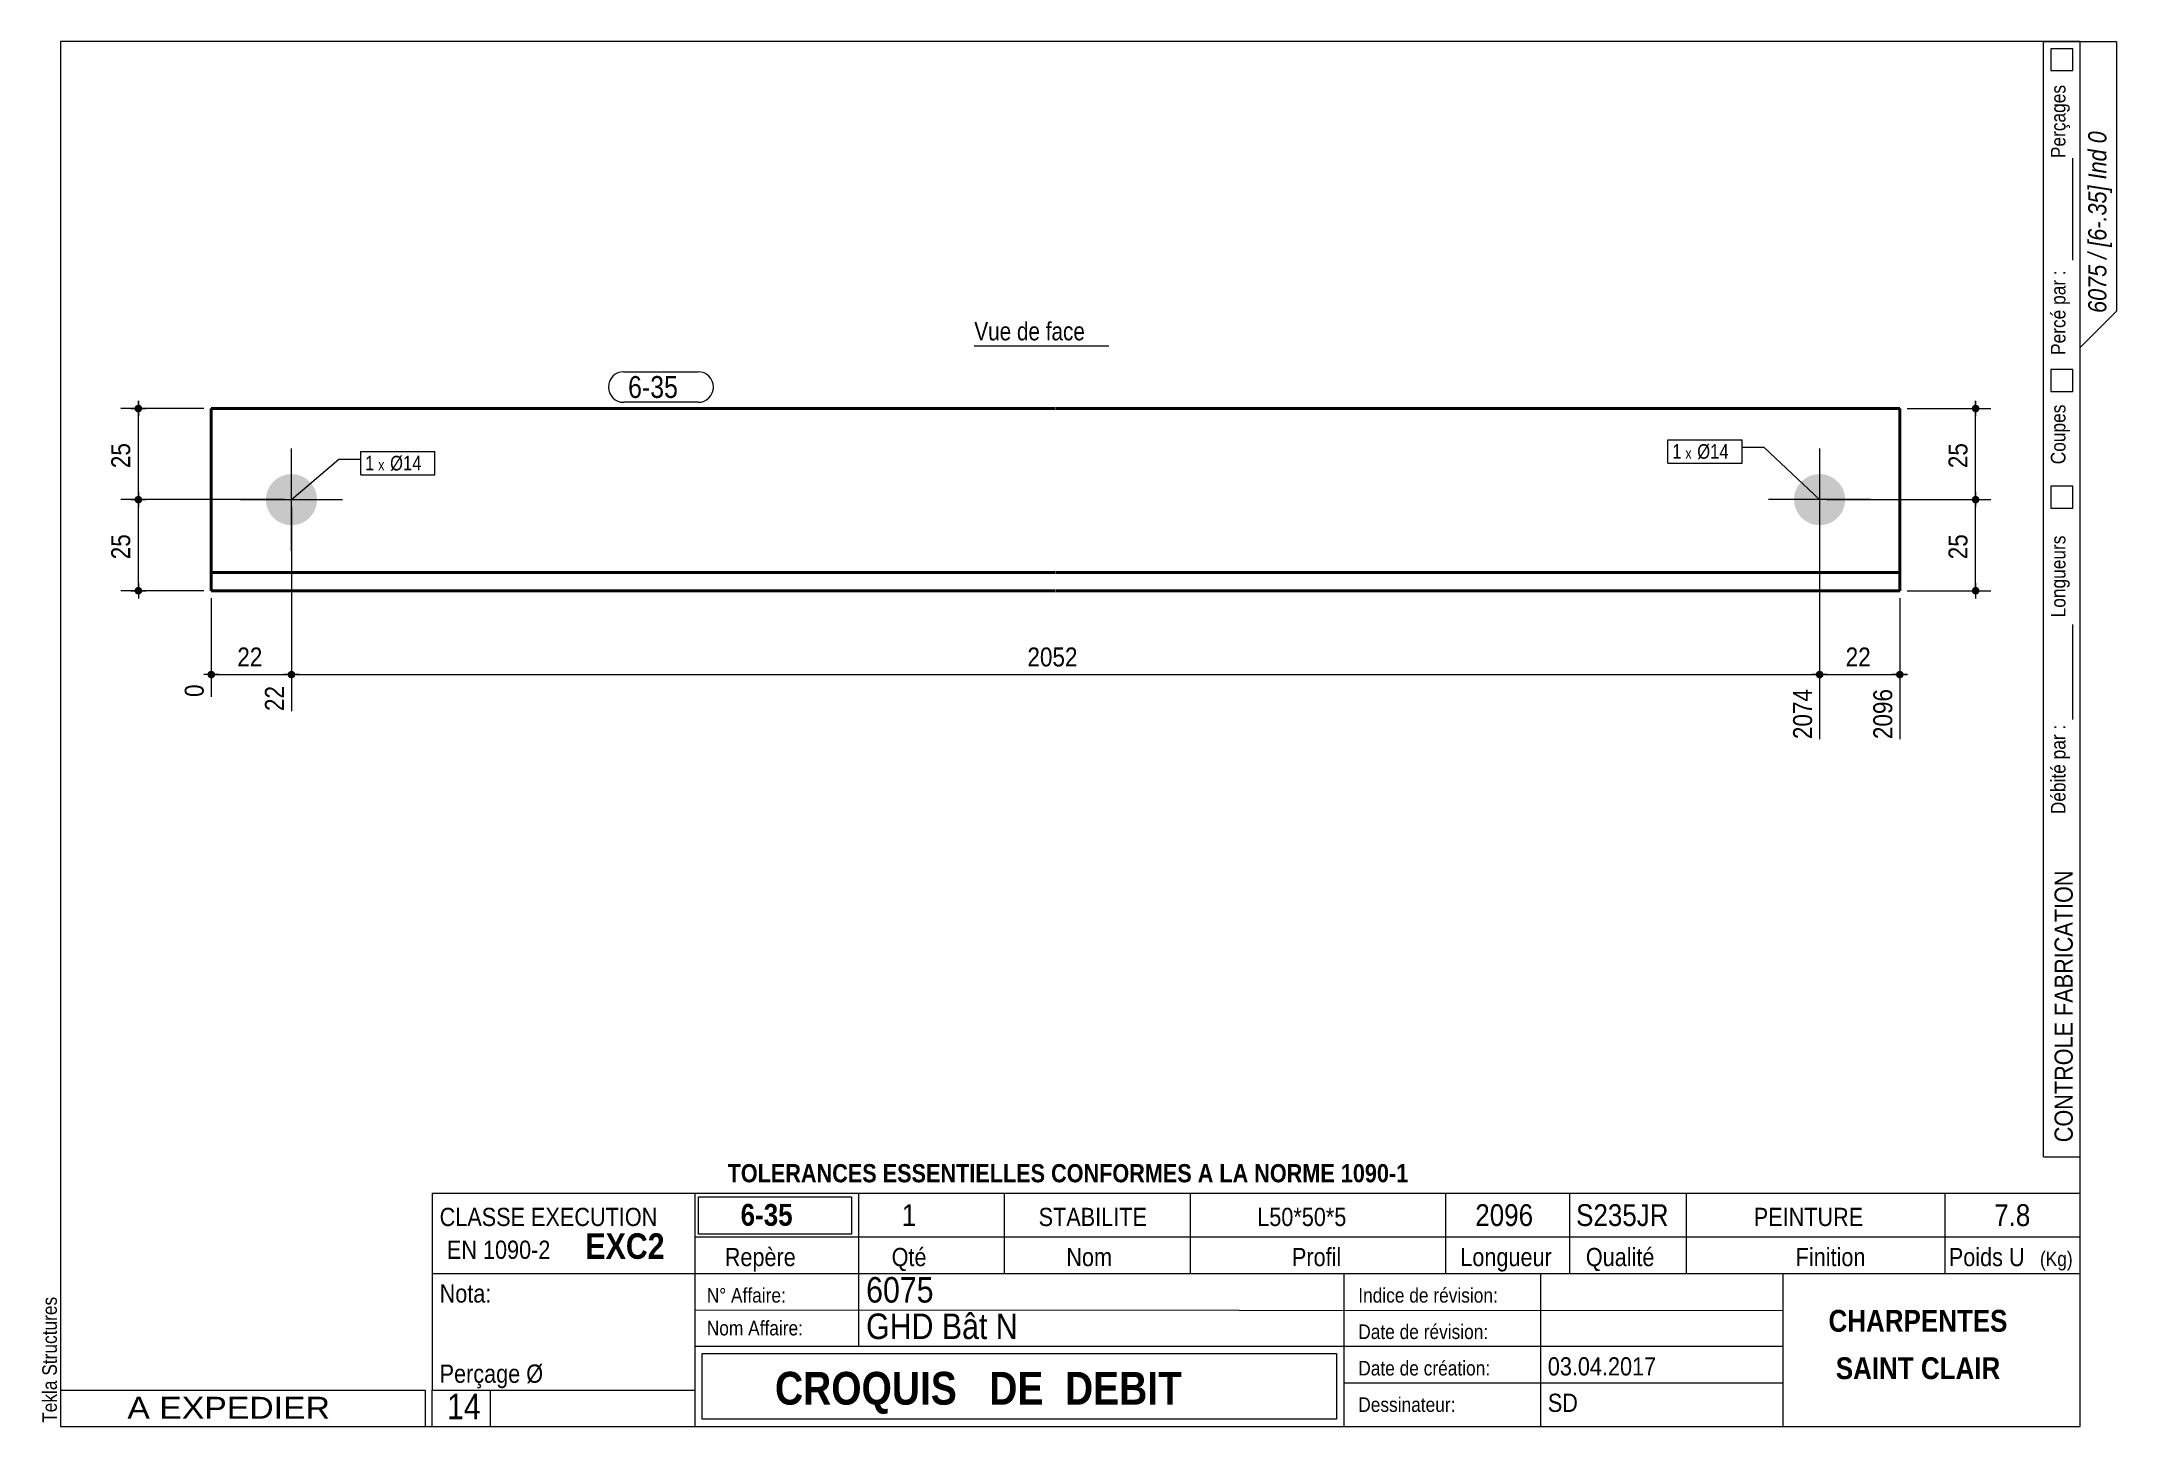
# Model space of a CAD drawing. Header units: millimetres. Extents: x 2 to 287, y 5 to 195.
import ezdxf

# ---------------------------------------------------------------- set-up
doc = ezdxf.new("R2010")
doc.units = ezdxf.units.MM
for name, color, linetype, lineweight in [('Autre type objet', 1, 'Continuous', 0), ('Boulon', 7, 'Continuous', 0), ('Cotation', 7, 'Continuous', 0), ('Désignation boulon', 3, 'Continuous', 0), ('Feuille dessin', 5, 'Continuous', 0), ('Piece', 2, 'Continuous', 0), ('Repère pièce', 3, 'Continuous', 0)]:
    doc.layers.add(name, color=color, linetype=linetype, lineweight=lineweight)
doc.styles.add('ARIAL', font='ARIAL.TTF')
doc.styles.add('ARIAL_BOLD', font='ARIALBD.TTF')
doc.styles.add('ARIAL_ITALIC', font='ARIALI.TTF')
doc.styles.add('ARIAL_NARROW', font='ARIAL.TTF')
doc.styles.add('COMIC_SANS_MS', font='COMIC.TTF')

# ---------------------------------------------------------------- blocks, each defined once
blk = doc.blocks.new('*A1')
at = {"layer": 'Boulon'}
blk.add_hatch(color=256, dxfattribs=at).paths.add_polyline_path([(246.37, 135.65), (246.45, 135.65), (246.54, 135.64), (246.62, 135.63), (246.71, 135.62), (246.79, 135.61), (246.88, 135.6), (246.96, 135.58), (247.05, 135.56), (247.13, 135.55), (247.21, 135.52), (247.3, 135.5), (247.38, 135.47), (247.46, 135.45), (247.54, 135.42), (247.62, 135.38), (247.7, 135.35), (247.78, 135.31), (247.85, 135.28), (247.93, 135.24), (248.01, 135.2), (248.08, 135.15), (248.15, 135.11), (248.22, 135.06), (248.3, 135.01), (248.36, 134.96), (248.43, 134.91), (248.5, 134.86), (248.57, 134.8), (248.63, 134.74), (248.69, 134.68), (248.75, 134.62), (248.81, 134.56), (248.87, 134.5), (248.93, 134.44), (248.99, 134.37), (249.04, 134.3), (249.09, 134.23), (249.14, 134.17), (249.19, 134.09), (249.24, 134.02), (249.28, 133.95), (249.33, 133.88), (249.37, 133.8), (249.41, 133.72), (249.44, 133.65), (249.48, 133.57), (249.51, 133.49), (249.55, 133.41), (249.58, 133.33), (249.6, 133.25), (249.63, 133.17), (249.65, 133.08), (249.68, 133), (249.69, 132.92), (249.71, 132.83), (249.73, 132.75), (249.74, 132.66), (249.75, 132.58), (249.76, 132.49), (249.77, 132.41), (249.78, 132.32), (249.78, 132.24), (249.78, 132.15), (249.78, 132.06), (249.78, 131.98), (249.77, 131.89), (249.76, 131.81), (249.75, 131.72), (249.74, 131.64), (249.73, 131.55), (249.71, 131.47), (249.69, 131.38), (249.68, 131.3), (249.65, 131.22), (249.63, 131.13), (249.6, 131.05), (249.58, 130.97), (249.55, 130.89), (249.51, 130.81), (249.48, 130.73), (249.44, 130.65), (249.41, 130.58), (249.37, 130.5), (249.33, 130.42), (249.28, 130.35), (249.24, 130.28), (249.19, 130.21), (249.14, 130.13), (249.09, 130.07), (249.04, 130), (248.99, 129.93), (248.93, 129.86), (248.87, 129.8), (248.81, 129.74), (248.75, 129.68), (248.69, 129.62), (248.63, 129.56), (248.57, 129.5), (248.5, 129.44), (248.43, 129.39), (248.36, 129.34), (248.3, 129.29), (248.22, 129.24), (248.15, 129.19), (248.08, 129.15), (248.01, 129.1), (247.93, 129.06), (247.85, 129.02), (247.78, 128.99), (247.7, 128.95), (247.62, 128.92), (247.54, 128.88), (247.46, 128.85), (247.38, 128.83), (247.3, 128.8), (247.21, 128.78), (247.13, 128.75), (247.05, 128.74), (246.96, 128.72), (246.88, 128.7), (246.79, 128.69), (246.71, 128.68), (246.62, 128.67), (246.54, 128.66), (246.45, 128.65), (246.37, 128.65), (246.28, 128.65), (246.19, 128.65), (246.11, 128.65), (246.02, 128.66), (245.94, 128.67), (245.85, 128.68), (245.77, 128.69), (245.68, 128.7), (245.6, 128.72), (245.51, 128.74), (245.43, 128.75), (245.35, 128.78), (245.26, 128.8), (245.18, 128.83), (245.1, 128.85), (245.02, 128.88), (244.94, 128.92), (244.86, 128.95), (244.78, 128.99), (244.71, 129.02), (244.63, 129.06), (244.55, 129.1), (244.48, 129.15), (244.41, 129.19), (244.34, 129.24), (244.26, 129.29), (244.2, 129.34), (244.13, 129.39), (244.06, 129.44), (243.99, 129.5), (243.93, 129.56), (243.87, 129.62), (243.81, 129.68), (243.75, 129.74), (243.69, 129.8), (243.63, 129.86), (243.57, 129.93), (243.52, 130), (243.47, 130.07), (243.42, 130.13), (243.37, 130.21), (243.32, 130.28), (243.28, 130.35), (243.23, 130.42), (243.19, 130.5), (243.15, 130.58), (243.12, 130.65), (243.08, 130.73), (243.05, 130.81), (243.01, 130.89), (242.98, 130.97), (242.96, 131.05), (242.93, 131.13), (242.91, 131.22), (242.88, 131.3), (242.87, 131.38), (242.85, 131.47), (242.83, 131.55), (242.82, 131.64), (242.81, 131.72), (242.8, 131.81), (242.79, 131.89), (242.78, 131.98), (242.78, 132.06), (242.78, 132.15), (242.78, 132.24), (242.78, 132.32), (242.79, 132.41), (242.8, 132.49), (242.81, 132.58), (242.82, 132.66), (242.83, 132.75), (242.85, 132.83), (242.87, 132.92), (242.88, 133), (242.91, 133.08), (242.93, 133.17), (242.96, 133.25), (242.98, 133.33), (243.01, 133.41), (243.05, 133.49), (243.08, 133.57), (243.12, 133.65), (243.15, 133.72), (243.19, 133.8), (243.23, 133.88), (243.28, 133.95), (243.32, 134.02), (243.37, 134.09), (243.42, 134.17), (243.47, 134.23), (243.52, 134.3), (243.57, 134.37), (243.63, 134.44), (243.69, 134.5), (243.75, 134.56), (243.81, 134.62), (243.87, 134.68), (243.93, 134.74), (243.99, 134.8), (244.06, 134.86), (244.13, 134.91), (244.2, 134.96), (244.26, 135.01), (244.34, 135.06), (244.41, 135.11), (244.48, 135.15), (244.55, 135.2), (244.63, 135.24), (244.71, 135.28), (244.78, 135.31), (244.86, 135.35), (244.94, 135.38), (245.02, 135.42), (245.1, 135.45), (245.18, 135.47), (245.26, 135.5), (245.35, 135.52), (245.43, 135.55), (245.51, 135.56), (245.6, 135.58), (245.68, 135.6), (245.77, 135.61), (245.85, 135.62), (245.94, 135.63), (246.02, 135.64), (246.11, 135.65), (246.19, 135.65), (246.28, 135.65)], flags=17)
at = {"layer": 'Boulon', "linetype": 'Continuous', "lineweight": 0}
for p, q in [((246.28, 139.15), (246.28, 125.15)), ((253.28, 132.15), (239.28, 132.15))]:
    blk.add_line(p, q, dxfattribs=at)
blk = doc.blocks.new('*A2')
at = {"layer": 'Boulon'}
blk.add_hatch(color=256, dxfattribs=at).paths.add_polyline_path([(36.59, 128.65), (36.51, 128.65), (36.42, 128.66), (36.34, 128.67), (36.25, 128.68), (36.17, 128.69), (36.08, 128.7), (36, 128.72), (35.91, 128.74), (35.83, 128.75), (35.75, 128.78), (35.66, 128.8), (35.58, 128.83), (35.5, 128.85), (35.42, 128.88), (35.34, 128.92), (35.26, 128.95), (35.18, 128.99), (35.11, 129.02), (35.03, 129.06), (34.95, 129.1), (34.88, 129.15), (34.81, 129.19), (34.74, 129.24), (34.66, 129.29), (34.6, 129.34), (34.53, 129.39), (34.46, 129.44), (34.39, 129.5), (34.33, 129.56), (34.27, 129.62), (34.21, 129.68), (34.15, 129.74), (34.09, 129.8), (34.03, 129.86), (33.97, 129.93), (33.92, 130), (33.87, 130.07), (33.82, 130.13), (33.77, 130.21), (33.72, 130.28), (33.68, 130.35), (33.63, 130.42), (33.59, 130.5), (33.55, 130.58), (33.52, 130.65), (33.48, 130.73), (33.45, 130.81), (33.41, 130.89), (33.38, 130.97), (33.36, 131.05), (33.33, 131.13), (33.31, 131.22), (33.28, 131.3), (33.27, 131.38), (33.25, 131.47), (33.23, 131.55), (33.22, 131.64), (33.21, 131.72), (33.2, 131.81), (33.19, 131.89), (33.18, 131.98), (33.18, 132.06), (33.18, 132.15), (33.18, 132.24), (33.18, 132.32), (33.19, 132.41), (33.2, 132.49), (33.21, 132.58), (33.22, 132.66), (33.23, 132.75), (33.25, 132.83), (33.27, 132.92), (33.28, 133), (33.31, 133.08), (33.33, 133.17), (33.36, 133.25), (33.38, 133.33), (33.41, 133.41), (33.45, 133.49), (33.48, 133.57), (33.52, 133.65), (33.55, 133.72), (33.59, 133.8), (33.63, 133.88), (33.68, 133.95), (33.72, 134.02), (33.77, 134.09), (33.82, 134.17), (33.87, 134.23), (33.92, 134.3), (33.97, 134.37), (34.03, 134.44), (34.09, 134.5), (34.15, 134.56), (34.21, 134.62), (34.27, 134.68), (34.33, 134.74), (34.39, 134.8), (34.46, 134.86), (34.53, 134.91), (34.6, 134.96), (34.66, 135.01), (34.74, 135.06), (34.81, 135.11), (34.88, 135.15), (34.95, 135.2), (35.03, 135.24), (35.11, 135.28), (35.18, 135.31), (35.26, 135.35), (35.34, 135.38), (35.42, 135.42), (35.5, 135.45), (35.58, 135.47), (35.66, 135.5), (35.75, 135.52), (35.83, 135.55), (35.91, 135.56), (36, 135.58), (36.08, 135.6), (36.17, 135.61), (36.25, 135.62), (36.34, 135.63), (36.42, 135.64), (36.51, 135.65), (36.59, 135.65), (36.68, 135.65), (36.77, 135.65), (36.85, 135.65), (36.94, 135.64), (37.02, 135.63), (37.11, 135.62), (37.19, 135.61), (37.28, 135.6), (37.36, 135.58), (37.45, 135.56), (37.53, 135.55), (37.61, 135.52), (37.7, 135.5), (37.78, 135.47), (37.86, 135.45), (37.94, 135.42), (38.02, 135.38), (38.1, 135.35), (38.18, 135.31), (38.25, 135.28), (38.33, 135.24), (38.41, 135.2), (38.48, 135.15), (38.55, 135.11), (38.62, 135.06), (38.7, 135.01), (38.76, 134.96), (38.83, 134.91), (38.9, 134.86), (38.97, 134.8), (39.03, 134.74), (39.09, 134.68), (39.15, 134.62), (39.21, 134.56), (39.27, 134.5), (39.33, 134.44), (39.39, 134.37), (39.44, 134.3), (39.49, 134.23), (39.54, 134.17), (39.59, 134.09), (39.64, 134.02), (39.68, 133.95), (39.73, 133.88), (39.77, 133.8), (39.81, 133.72), (39.84, 133.65), (39.88, 133.57), (39.91, 133.49), (39.95, 133.41), (39.98, 133.33), (40, 133.25), (40.03, 133.17), (40.05, 133.08), (40.08, 133), (40.09, 132.92), (40.11, 132.83), (40.13, 132.75), (40.14, 132.66), (40.15, 132.58), (40.16, 132.49), (40.17, 132.41), (40.18, 132.32), (40.18, 132.24), (40.18, 132.15), (40.18, 132.06), (40.18, 131.98), (40.17, 131.89), (40.16, 131.81), (40.15, 131.72), (40.14, 131.64), (40.13, 131.55), (40.11, 131.47), (40.09, 131.38), (40.08, 131.3), (40.05, 131.22), (40.03, 131.13), (40, 131.05), (39.98, 130.97), (39.95, 130.89), (39.91, 130.81), (39.88, 130.73), (39.84, 130.65), (39.81, 130.58), (39.77, 130.5), (39.73, 130.42), (39.68, 130.35), (39.64, 130.28), (39.59, 130.21), (39.54, 130.13), (39.49, 130.07), (39.44, 130), (39.39, 129.93), (39.33, 129.86), (39.27, 129.8), (39.21, 129.74), (39.15, 129.68), (39.09, 129.62), (39.03, 129.56), (38.97, 129.5), (38.9, 129.44), (38.83, 129.39), (38.76, 129.34), (38.7, 129.29), (38.62, 129.24), (38.55, 129.19), (38.48, 129.15), (38.41, 129.1), (38.33, 129.06), (38.25, 129.02), (38.18, 128.99), (38.1, 128.95), (38.02, 128.92), (37.94, 128.88), (37.86, 128.85), (37.78, 128.83), (37.7, 128.8), (37.61, 128.78), (37.53, 128.75), (37.45, 128.74), (37.36, 128.72), (37.28, 128.7), (37.19, 128.69), (37.11, 128.68), (37.02, 128.67), (36.94, 128.66), (36.85, 128.65), (36.77, 128.65), (36.68, 128.65)], flags=17)
at = {"layer": 'Boulon', "linetype": 'Continuous', "lineweight": 0}
for p, q in [((36.68, 125.15), (36.68, 139.15)), ((29.68, 132.15), (43.68, 132.15))]:
    blk.add_line(p, q, dxfattribs=at)
blk = doc.blocks.new('*A3')
at = {"layer": 'Piece', "color": 2, "linetype": 'Continuous', "lineweight": 40}
for p, q in [((25.68, 144.65), (141.43, 144.65)), ((25.68, 144.65), (25.68, 122.15)), ((141.53, 144.65), (257.28, 144.65)), ((257.28, 144.65), (257.28, 122.15)), ((25.68, 122.15), (25.68, 119.65)), ((25.68, 122.15), (141.43, 122.15)), ((25.68, 119.65), (141.43, 119.65)), ((141.53, 122.15), (257.28, 122.15)), ((141.53, 119.65), (257.28, 119.65)), ((257.28, 122.15), (257.28, 119.65))]:
    blk.add_line(p, q, dxfattribs=at)
blk = doc.blocks.new('*A4')
at = {"layer": 'Feuille dessin', "linetype": 'Continuous', "lineweight": 0}
for p, q in [((282, 195), (5, 195)), ((5, 195), (5, 5)), ((282, 5), (282, 195)), ((5, 5), (282, 5))]:
    blk.add_line(p, q, dxfattribs=at)
at = {"layer": 'Feuille dessin', "style": 'ARIAL', "width": 0.85}
blk.add_text('Tekla Structures', height=2, rotation=90, dxfattribs=at).set_placement((4.5, 5.5))
blk = doc.blocks.new('*A5')
at = {"layer": 'Autre type objet', "linetype": 'Continuous', "lineweight": 0}
for p, q in [((277, 42), (277, 195)), ((277, 195), (287, 195)), ((278, 194), (278, 191)), ((281, 194), (278, 194)), ((281, 191), (281, 194)), ((282, 42), (282, 195)), ((287, 195), (287, 158)), ((278, 191), (281, 191)), ((281, 165), (281, 179)), ((287, 158), (282, 153)), ((278, 150), (278, 147)), ((281, 150), (278, 150)), ((281, 147), (281, 150)), ((278, 147), (281, 147)), ((278, 134), (278, 131)), ((281, 134), (278, 134)), ((281, 131), (281, 134)), ((278, 131), (281, 131)), ((281, 102), (281, 115)), ((277, 42), (282, 42))]:
    blk.add_line(p, q, dxfattribs=at)
at = {"layer": 'Autre type objet', "width": 0.85}
for s, height, style, p in [('Perçages', 2, 'ARIAL', (280, 179)), ('6075 / [6-.35] Ind 0', 2.5, 'ARIAL_ITALIC', (285.619109, 157.760245)), ('Percé par :', 2, 'ARIAL', (280, 152)), ('Coupes', 2, 'ARIAL', (280, 137)), ('Longueurs', 2, 'ARIAL', (280, 116)), ('Débité par :', 2, 'ARIAL', (280, 89)), ('CONTROLE FABRICATION', 2.5, 'ARIAL', (281, 44))]:
    blk.add_text(s, height=height, rotation=90, dxfattribs=dict(at, style=style)).set_placement(p)
blk = doc.blocks.new('*A6')
at = {"layer": 'Autre type objet', "linetype": 'Continuous', "lineweight": 0}
for p, q in [((56, 37), (92, 37)), ((56, 37), (56, 10)), ((92, 37), (92, 10)), ((56, 26), (92, 26)), ((56, 10), (92, 10)), ((56, 5), (56, 10)), ((64, 5), (64, 10)), ((56, 5), (64, 5))]:
    blk.add_line(p, q, dxfattribs=at)
at = {"layer": 'Autre type objet', "width": 0.85}
for s, height, style, p in [('CLASSE EXECUTION', 2.5, 'ARIAL', (57, 32.5)), ('EXC2', 3.5, 'ARIAL_BOLD', (77, 28)), ('EN 1090-2', 2.5, 'ARIAL', (58, 28)), ('Nota:', 2.5, 'ARIAL', (57, 22)), ('Perçage Ø', 2.5, 'ARIAL', (57, 11)), ('14', 3.5, 'ARIAL_NARROW', (58.014234, 6))]:
    blk.add_text(s, height=height, dxfattribs=dict(at, style=style)).set_placement(p)
blk = doc.blocks.new('*A7')
at = {"layer": 'Autre type objet', "linetype": 'Continuous', "lineweight": 0}
for p, q in [((92, 37), (282, 37)), ((92, 37), (92, 31)), ((114.5, 31), (114.5, 37)), ((134.5, 31), (134.5, 37)), ((160, 31), (160, 37)), ((195, 31), (195, 37)), ((212, 31), (212, 37)), ((228, 31), (228, 37)), ((263.5, 31), (263.5, 37)), ((282, 31), (282, 37)), ((92.51953, 36.5), (113.5, 36.5)), ((92.51953, 31.394341), (92.51953, 36.5)), ((113.5, 36.5), (113.5, 31.394341)), ((113.5, 31.394341), (92.51953, 31.394341)), ((92, 31), (282, 31)), ((92, 31), (92, 5)), ((114.5, 16), (114.5, 31)), ((134.5, 26), (134.5, 31)), ((160, 26), (160, 31)), ((195, 26), (195, 31)), ((212, 26), (212, 31)), ((228, 26), (228, 31)), ((263.5, 26), (263.5, 31)), ((282, 5), (282, 31)), ((92, 26), (282, 26)), ((181, 26), (181, 5)), ((208, 26), (208, 5)), ((241.262466, 5), (241.262466, 26)), ((92, 21), (241.327069, 20.935451)), ((92, 16), (181, 16)), ((93, 15), (180, 15)), ((93, 6), (93, 15)), ((180, 15), (180, 6)), ((181, 16), (241.297815, 16.021151)), ((181, 11), (241.217807, 10.969512)), ((180, 6), (93, 6)), ((92, 5), (282, 5))]:
    blk.add_line(p, q, dxfattribs=at)
at = {"layer": 'Autre type objet', "width": 0.85}
for s, height, style, p in [('TOLERANCES ESSENTIELLES CONFORMES A LA NORME 1090-1', 2.5, 'ARIAL_BOLD', (96.5, 38.5)), ('6-35', 3, 'ARIAL_BOLD', (98.285724, 32.540141)), ('1', 3, 'ARIAL', (120.389893, 32.5)), ('STABILITE', 2.5, 'ARIAL', (139.159546, 32.5)), ('L50*50*5', 2.5, 'ARIAL', (169.146973, 32.5)), ('2096', 3, 'ARIAL', (199.053223, 32.5)), ('S235JR', 3, 'ARIAL', (212.880127, 32.5)), ('PEINTURE', 2.5, 'ARIAL', (237.24646, 32.5)), ('7.8', 3, 'ARIAL', (270.222412, 32.5)), ('Repère', 2.5, 'ARIAL', (96.112978, 27)), ('Qté', 2.5, 'ARIAL', (119, 27)), ('Nom', 2.5, 'ARIAL', (142.961426, 27)), ('Profil', 2.5, 'ARIAL', (173.903564, 27)), ('Longueur', 2.5, 'ARIAL', (197, 27)), ('Qualité', 2.5, 'ARIAL', (214.218018, 27)), ('Finition', 2.5, 'ARIAL', (243, 27)), ('Poids U', 2.5, 'ARIAL', (264, 27)), ('(Kg)', 2, 'ARIAL', (276.5, 27)), ('N° Affaire:', 2, 'ARIAL', (93.640566, 22)), ('6075', 3.5, 'ARIAL', (115.5, 22)), ('Indice de révision:', 2, 'ARIAL', (183, 22)), ('GHD Bât N', 3.5, 'ARIAL', (115.5, 17)), ('CHARPENTES', 3, 'ARIAL_BOLD', (247.5, 18)), ('Nom Affaire:', 2, 'ARIAL', (93.640566, 17.5)), ('Date de révision:', 2, 'ARIAL', (183, 17)), ('03.04.2017', 2.5, 'ARIAL', (209, 12)), ('SAINT CLAIR', 3, 'ARIAL_BOLD', (248.5, 11.5)), ('CROQUIS   DE  DEBIT', 4.5, 'ARIAL_BOLD', (103, 8)), ('Date de création:', 2, 'ARIAL', (183, 12)), ('Dessinateur:', 2, 'ARIAL', (183, 7)), ('SD', 2.5, 'ARIAL', (209, 7))]:
    blk.add_text(s, height=height, dxfattribs=dict(at, style=style)).set_placement(p)
blk = doc.blocks.new('*A8')
at = {"layer": 'Autre type objet', "linetype": 'Continuous', "lineweight": 0}
for p, q in [((5, 10), (55, 10)), ((5, 10), (5, 5)), ((55, 10), (55, 5)), ((5, 5), (55, 5))]:
    blk.add_line(p, q, dxfattribs=at)
at = {"layer": 'Autre type objet', "style": 'ARIAL', "width": 1.105}
blk.add_text('A EXPEDIER', height=3, dxfattribs=at).set_placement((14.169647, 6.073465))
blk = doc.blocks.new('*A9')
at = {"layer": 'Cotation'}
for points in [[(15.65, 131.63), (15.63, 131.63), (15.6, 131.64), (15.58, 131.64), (15.55, 131.65), (15.53, 131.65), (15.5, 131.66), (15.48, 131.67), (15.46, 131.68), (15.43, 131.69), (15.41, 131.7), (15.39, 131.72), (15.37, 131.73), (15.35, 131.75), (15.33, 131.76), (15.31, 131.78), (15.29, 131.8), (15.28, 131.82), (15.26, 131.84), (15.25, 131.86), (15.23, 131.88), (15.22, 131.9), (15.21, 131.93), (15.2, 131.95), (15.19, 131.97), (15.18, 132), (15.18, 132.02), (15.17, 132.05), (15.17, 132.07), (15.16, 132.1), (15.16, 132.12), (15.16, 132.15), (15.16, 132.18), (15.16, 132.2), (15.17, 132.23), (15.17, 132.25), (15.18, 132.28), (15.18, 132.3), (15.19, 132.33), (15.2, 132.35), (15.21, 132.37), (15.22, 132.4), (15.23, 132.42), (15.25, 132.44), (15.26, 132.46), (15.28, 132.48), (15.29, 132.5), (15.31, 132.52), (15.33, 132.54), (15.35, 132.55), (15.37, 132.57), (15.39, 132.58), (15.41, 132.6), (15.43, 132.61), (15.46, 132.62), (15.48, 132.63), (15.5, 132.64), (15.53, 132.65), (15.55, 132.65), (15.58, 132.66), (15.6, 132.66), (15.63, 132.67), (15.65, 132.67), (15.68, 132.67), (15.71, 132.67), (15.73, 132.67), (15.76, 132.66), (15.78, 132.66), (15.81, 132.65), (15.83, 132.65), (15.86, 132.64), (15.88, 132.63), (15.9, 132.62), (15.93, 132.61), (15.95, 132.6), (15.97, 132.58), (15.99, 132.57), (16.01, 132.55), (16.03, 132.54), (16.05, 132.52), (16.07, 132.5), (16.08, 132.48), (16.1, 132.46), (16.11, 132.44), (16.13, 132.42), (16.14, 132.4), (16.15, 132.37), (16.16, 132.35), (16.17, 132.33), (16.18, 132.3), (16.18, 132.28), (16.19, 132.25), (16.19, 132.23), (16.2, 132.2), (16.2, 132.18), (16.2, 132.15), (16.2, 132.12), (16.2, 132.1), (16.19, 132.07), (16.19, 132.05), (16.18, 132.02), (16.18, 132), (16.17, 131.97), (16.16, 131.95), (16.15, 131.93), (16.14, 131.9), (16.13, 131.88), (16.11, 131.86), (16.1, 131.84), (16.08, 131.82), (16.07, 131.8), (16.05, 131.78), (16.03, 131.76), (16.01, 131.75), (15.99, 131.73), (15.97, 131.72), (15.95, 131.7), (15.93, 131.69), (15.9, 131.68), (15.88, 131.67), (15.86, 131.66), (15.83, 131.65), (15.81, 131.65), (15.78, 131.64), (15.76, 131.64), (15.73, 131.63), (15.71, 131.63), (15.68, 131.63)], [(15.65, 119.13), (15.63, 119.13), (15.6, 119.14), (15.58, 119.14), (15.55, 119.15), (15.53, 119.15), (15.5, 119.16), (15.48, 119.17), (15.46, 119.18), (15.43, 119.19), (15.41, 119.2), (15.39, 119.22), (15.37, 119.23), (15.35, 119.25), (15.33, 119.26), (15.31, 119.28), (15.29, 119.3), (15.28, 119.32), (15.26, 119.34), (15.25, 119.36), (15.23, 119.38), (15.22, 119.4), (15.21, 119.43), (15.2, 119.45), (15.19, 119.47), (15.18, 119.5), (15.18, 119.52), (15.17, 119.55), (15.17, 119.57), (15.16, 119.6), (15.16, 119.62), (15.16, 119.65), (15.16, 119.68), (15.16, 119.7), (15.17, 119.73), (15.17, 119.75), (15.18, 119.78), (15.18, 119.8), (15.19, 119.83), (15.2, 119.85), (15.21, 119.87), (15.22, 119.9), (15.23, 119.92), (15.25, 119.94), (15.26, 119.96), (15.28, 119.98), (15.29, 120), (15.31, 120.02), (15.33, 120.04), (15.35, 120.05), (15.37, 120.07), (15.39, 120.08), (15.41, 120.1), (15.43, 120.11), (15.46, 120.12), (15.48, 120.13), (15.5, 120.14), (15.53, 120.15), (15.55, 120.15), (15.58, 120.16), (15.6, 120.16), (15.63, 120.17), (15.65, 120.17), (15.68, 120.17), (15.71, 120.17), (15.73, 120.17), (15.76, 120.16), (15.78, 120.16), (15.81, 120.15), (15.83, 120.15), (15.86, 120.14), (15.88, 120.13), (15.9, 120.12), (15.93, 120.11), (15.95, 120.1), (15.97, 120.08), (15.99, 120.07), (16.01, 120.05), (16.03, 120.04), (16.05, 120.02), (16.07, 120), (16.08, 119.98), (16.1, 119.96), (16.11, 119.94), (16.13, 119.92), (16.14, 119.9), (16.15, 119.87), (16.16, 119.85), (16.17, 119.83), (16.18, 119.8), (16.18, 119.78), (16.19, 119.75), (16.19, 119.73), (16.2, 119.7), (16.2, 119.68), (16.2, 119.65), (16.2, 119.62), (16.2, 119.6), (16.19, 119.57), (16.19, 119.55), (16.18, 119.52), (16.18, 119.5), (16.17, 119.47), (16.16, 119.45), (16.15, 119.43), (16.14, 119.4), (16.13, 119.38), (16.11, 119.36), (16.1, 119.34), (16.08, 119.32), (16.07, 119.3), (16.05, 119.28), (16.03, 119.26), (16.01, 119.25), (15.99, 119.23), (15.97, 119.22), (15.95, 119.2), (15.93, 119.19), (15.9, 119.18), (15.88, 119.17), (15.86, 119.16), (15.83, 119.15), (15.81, 119.15), (15.78, 119.14), (15.76, 119.14), (15.73, 119.13), (15.71, 119.13), (15.68, 119.13)]]:
    blk.add_hatch(color=256, dxfattribs=at).paths.add_polyline_path(points, flags=17)
at = {"layer": 'Cotation', "linetype": 'Continuous', "lineweight": 0}
for p, q in [((35.68, 132.15), (13.26, 132.15)), ((14.64, 132.15), (16.72, 132.15)), ((15.68, 133.19), (15.68, 131.11)), ((15.68, 132.15), (15.68, 133.19)), ((15.68, 119.65), (15.68, 132.15)), ((24.68, 119.65), (13.26, 119.65)), ((14.64, 119.65), (16.72, 119.65)), ((15.68, 120.69), (15.68, 118.61)), ((15.68, 119.65), (15.68, 118.61))]:
    blk.add_line(p, q, dxfattribs=at)
at = {"layer": 'Cotation'}
for p in [(15.68, 132.15), (15.68, 119.65)]:
    blk.add_point(p, dxfattribs=at)
at = {"layer": 'Cotation', "style": 'ARIAL', "width": 0.85}
blk.add_text('25', height=2.6, rotation=90.0002, dxfattribs=at).set_placement((14.56, 123.97))
blk = doc.blocks.new('*A10')
at = {"layer": 'Cotation'}
for points in [[(15.65, 144.13), (15.63, 144.13), (15.6, 144.14), (15.58, 144.14), (15.55, 144.15), (15.53, 144.15), (15.5, 144.16), (15.48, 144.17), (15.46, 144.18), (15.43, 144.19), (15.41, 144.2), (15.39, 144.22), (15.37, 144.23), (15.35, 144.25), (15.33, 144.26), (15.31, 144.28), (15.29, 144.3), (15.28, 144.32), (15.26, 144.34), (15.25, 144.36), (15.23, 144.38), (15.22, 144.4), (15.21, 144.43), (15.2, 144.45), (15.19, 144.47), (15.18, 144.5), (15.18, 144.52), (15.17, 144.55), (15.17, 144.57), (15.16, 144.6), (15.16, 144.62), (15.16, 144.65), (15.16, 144.68), (15.16, 144.7), (15.17, 144.73), (15.17, 144.75), (15.18, 144.78), (15.18, 144.8), (15.19, 144.83), (15.2, 144.85), (15.21, 144.87), (15.22, 144.9), (15.23, 144.92), (15.25, 144.94), (15.26, 144.96), (15.28, 144.98), (15.29, 145), (15.31, 145.02), (15.33, 145.04), (15.35, 145.05), (15.37, 145.07), (15.39, 145.08), (15.41, 145.1), (15.43, 145.11), (15.46, 145.12), (15.48, 145.13), (15.5, 145.14), (15.53, 145.15), (15.55, 145.15), (15.58, 145.16), (15.6, 145.16), (15.63, 145.17), (15.65, 145.17), (15.68, 145.17), (15.71, 145.17), (15.73, 145.17), (15.76, 145.16), (15.78, 145.16), (15.81, 145.15), (15.83, 145.15), (15.86, 145.14), (15.88, 145.13), (15.9, 145.12), (15.93, 145.11), (15.95, 145.1), (15.97, 145.08), (15.99, 145.07), (16.01, 145.05), (16.03, 145.04), (16.05, 145.02), (16.07, 145), (16.08, 144.98), (16.1, 144.96), (16.11, 144.94), (16.13, 144.92), (16.14, 144.9), (16.15, 144.87), (16.16, 144.85), (16.17, 144.83), (16.18, 144.8), (16.18, 144.78), (16.19, 144.75), (16.19, 144.73), (16.2, 144.7), (16.2, 144.68), (16.2, 144.65), (16.2, 144.62), (16.2, 144.6), (16.19, 144.57), (16.19, 144.55), (16.18, 144.52), (16.18, 144.5), (16.17, 144.47), (16.16, 144.45), (16.15, 144.43), (16.14, 144.4), (16.13, 144.38), (16.11, 144.36), (16.1, 144.34), (16.08, 144.32), (16.07, 144.3), (16.05, 144.28), (16.03, 144.26), (16.01, 144.25), (15.99, 144.23), (15.97, 144.22), (15.95, 144.2), (15.93, 144.19), (15.9, 144.18), (15.88, 144.17), (15.86, 144.16), (15.83, 144.15), (15.81, 144.15), (15.78, 144.14), (15.76, 144.14), (15.73, 144.13), (15.71, 144.13), (15.68, 144.13)], [(15.65, 131.63), (15.63, 131.63), (15.6, 131.64), (15.58, 131.64), (15.55, 131.65), (15.53, 131.65), (15.5, 131.66), (15.48, 131.67), (15.46, 131.68), (15.43, 131.69), (15.41, 131.7), (15.39, 131.72), (15.37, 131.73), (15.35, 131.75), (15.33, 131.76), (15.31, 131.78), (15.29, 131.8), (15.28, 131.82), (15.26, 131.84), (15.25, 131.86), (15.23, 131.88), (15.22, 131.9), (15.21, 131.93), (15.2, 131.95), (15.19, 131.97), (15.18, 132), (15.18, 132.02), (15.17, 132.05), (15.17, 132.07), (15.16, 132.1), (15.16, 132.12), (15.16, 132.15), (15.16, 132.18), (15.16, 132.2), (15.17, 132.23), (15.17, 132.25), (15.18, 132.28), (15.18, 132.3), (15.19, 132.33), (15.2, 132.35), (15.21, 132.37), (15.22, 132.4), (15.23, 132.42), (15.25, 132.44), (15.26, 132.46), (15.28, 132.48), (15.29, 132.5), (15.31, 132.52), (15.33, 132.54), (15.35, 132.55), (15.37, 132.57), (15.39, 132.58), (15.41, 132.6), (15.43, 132.61), (15.46, 132.62), (15.48, 132.63), (15.5, 132.64), (15.53, 132.65), (15.55, 132.65), (15.58, 132.66), (15.6, 132.66), (15.63, 132.67), (15.65, 132.67), (15.68, 132.67), (15.71, 132.67), (15.73, 132.67), (15.76, 132.66), (15.78, 132.66), (15.81, 132.65), (15.83, 132.65), (15.86, 132.64), (15.88, 132.63), (15.9, 132.62), (15.93, 132.61), (15.95, 132.6), (15.97, 132.58), (15.99, 132.57), (16.01, 132.55), (16.03, 132.54), (16.05, 132.52), (16.07, 132.5), (16.08, 132.48), (16.1, 132.46), (16.11, 132.44), (16.13, 132.42), (16.14, 132.4), (16.15, 132.37), (16.16, 132.35), (16.17, 132.33), (16.18, 132.3), (16.18, 132.28), (16.19, 132.25), (16.19, 132.23), (16.2, 132.2), (16.2, 132.18), (16.2, 132.15), (16.2, 132.12), (16.2, 132.1), (16.19, 132.07), (16.19, 132.05), (16.18, 132.02), (16.18, 132), (16.17, 131.97), (16.16, 131.95), (16.15, 131.93), (16.14, 131.9), (16.13, 131.88), (16.11, 131.86), (16.1, 131.84), (16.08, 131.82), (16.07, 131.8), (16.05, 131.78), (16.03, 131.76), (16.01, 131.75), (15.99, 131.73), (15.97, 131.72), (15.95, 131.7), (15.93, 131.69), (15.9, 131.68), (15.88, 131.67), (15.86, 131.66), (15.83, 131.65), (15.81, 131.65), (15.78, 131.64), (15.76, 131.64), (15.73, 131.63), (15.71, 131.63), (15.68, 131.63)]]:
    blk.add_hatch(color=256, dxfattribs=at).paths.add_polyline_path(points, flags=17)
at = {"layer": 'Cotation', "linetype": 'Continuous', "lineweight": 0}
for p, q in [((15.68, 145.69), (15.68, 143.61)), ((15.68, 144.65), (15.68, 145.69)), ((24.68, 144.65), (13.26, 144.65)), ((14.64, 144.65), (16.72, 144.65)), ((15.68, 132.15), (15.68, 144.65)), ((35.68, 132.15), (13.26, 132.15)), ((14.64, 132.15), (16.72, 132.15)), ((15.68, 133.19), (15.68, 131.11)), ((15.68, 132.15), (15.68, 131.11))]:
    blk.add_line(p, q, dxfattribs=at)
at = {"layer": 'Cotation'}
for p in [(15.68, 144.65), (15.68, 132.15)]:
    blk.add_point(p, dxfattribs=at)
at = {"layer": 'Cotation', "style": 'ARIAL', "width": 0.85}
blk.add_text('25', height=2.6, rotation=90.0002, dxfattribs=at).set_placement((14.56, 136.47))
blk = doc.blocks.new('*A11')
at = {"layer": 'Cotation'}
for points in [[(267.65, 131.63), (267.63, 131.63), (267.6, 131.64), (267.58, 131.64), (267.55, 131.65), (267.53, 131.65), (267.5, 131.66), (267.48, 131.67), (267.46, 131.68), (267.43, 131.69), (267.41, 131.7), (267.39, 131.72), (267.37, 131.73), (267.35, 131.75), (267.33, 131.76), (267.31, 131.78), (267.29, 131.8), (267.28, 131.82), (267.26, 131.84), (267.25, 131.86), (267.23, 131.88), (267.22, 131.9), (267.21, 131.93), (267.2, 131.95), (267.19, 131.97), (267.18, 132), (267.18, 132.02), (267.17, 132.05), (267.17, 132.07), (267.16, 132.1), (267.16, 132.12), (267.16, 132.15), (267.16, 132.18), (267.16, 132.2), (267.17, 132.23), (267.17, 132.25), (267.18, 132.28), (267.18, 132.3), (267.19, 132.33), (267.2, 132.35), (267.21, 132.37), (267.22, 132.4), (267.23, 132.42), (267.25, 132.44), (267.26, 132.46), (267.28, 132.48), (267.29, 132.5), (267.31, 132.52), (267.33, 132.54), (267.35, 132.55), (267.37, 132.57), (267.39, 132.58), (267.41, 132.6), (267.43, 132.61), (267.46, 132.62), (267.48, 132.63), (267.5, 132.64), (267.53, 132.65), (267.55, 132.65), (267.58, 132.66), (267.6, 132.66), (267.63, 132.67), (267.65, 132.67), (267.68, 132.67), (267.71, 132.67), (267.73, 132.67), (267.76, 132.66), (267.78, 132.66), (267.81, 132.65), (267.83, 132.65), (267.86, 132.64), (267.88, 132.63), (267.9, 132.62), (267.93, 132.61), (267.95, 132.6), (267.97, 132.58), (267.99, 132.57), (268.01, 132.55), (268.03, 132.54), (268.05, 132.52), (268.07, 132.5), (268.08, 132.48), (268.1, 132.46), (268.11, 132.44), (268.13, 132.42), (268.14, 132.4), (268.15, 132.37), (268.16, 132.35), (268.17, 132.33), (268.18, 132.3), (268.18, 132.28), (268.19, 132.25), (268.19, 132.23), (268.2, 132.2), (268.2, 132.18), (268.2, 132.15), (268.2, 132.12), (268.2, 132.1), (268.19, 132.07), (268.19, 132.05), (268.18, 132.02), (268.18, 132), (268.17, 131.97), (268.16, 131.95), (268.15, 131.93), (268.14, 131.9), (268.13, 131.88), (268.11, 131.86), (268.1, 131.84), (268.08, 131.82), (268.07, 131.8), (268.05, 131.78), (268.03, 131.76), (268.01, 131.75), (267.99, 131.73), (267.97, 131.72), (267.95, 131.7), (267.93, 131.69), (267.9, 131.68), (267.88, 131.67), (267.86, 131.66), (267.83, 131.65), (267.81, 131.65), (267.78, 131.64), (267.76, 131.64), (267.73, 131.63), (267.71, 131.63), (267.68, 131.63)], [(267.65, 119.13), (267.63, 119.13), (267.6, 119.14), (267.58, 119.14), (267.55, 119.15), (267.53, 119.15), (267.5, 119.16), (267.48, 119.17), (267.46, 119.18), (267.43, 119.19), (267.41, 119.2), (267.39, 119.22), (267.37, 119.23), (267.35, 119.25), (267.33, 119.26), (267.31, 119.28), (267.29, 119.3), (267.28, 119.32), (267.26, 119.34), (267.25, 119.36), (267.23, 119.38), (267.22, 119.4), (267.21, 119.43), (267.2, 119.45), (267.19, 119.47), (267.18, 119.5), (267.18, 119.52), (267.17, 119.55), (267.17, 119.57), (267.16, 119.6), (267.16, 119.62), (267.16, 119.65), (267.16, 119.68), (267.16, 119.7), (267.17, 119.73), (267.17, 119.75), (267.18, 119.78), (267.18, 119.8), (267.19, 119.83), (267.2, 119.85), (267.21, 119.87), (267.22, 119.9), (267.23, 119.92), (267.25, 119.94), (267.26, 119.96), (267.28, 119.98), (267.29, 120), (267.31, 120.02), (267.33, 120.04), (267.35, 120.05), (267.37, 120.07), (267.39, 120.08), (267.41, 120.1), (267.43, 120.11), (267.46, 120.12), (267.48, 120.13), (267.5, 120.14), (267.53, 120.15), (267.55, 120.15), (267.58, 120.16), (267.6, 120.16), (267.63, 120.17), (267.65, 120.17), (267.68, 120.17), (267.71, 120.17), (267.73, 120.17), (267.76, 120.16), (267.78, 120.16), (267.81, 120.15), (267.83, 120.15), (267.86, 120.14), (267.88, 120.13), (267.9, 120.12), (267.93, 120.11), (267.95, 120.1), (267.97, 120.08), (267.99, 120.07), (268.01, 120.05), (268.03, 120.04), (268.05, 120.02), (268.07, 120), (268.08, 119.98), (268.1, 119.96), (268.11, 119.94), (268.13, 119.92), (268.14, 119.9), (268.15, 119.87), (268.16, 119.85), (268.17, 119.83), (268.18, 119.8), (268.18, 119.78), (268.19, 119.75), (268.19, 119.73), (268.2, 119.7), (268.2, 119.68), (268.2, 119.65), (268.2, 119.62), (268.2, 119.6), (268.19, 119.57), (268.19, 119.55), (268.18, 119.52), (268.18, 119.5), (268.17, 119.47), (268.16, 119.45), (268.15, 119.43), (268.14, 119.4), (268.13, 119.38), (268.11, 119.36), (268.1, 119.34), (268.08, 119.32), (268.07, 119.3), (268.05, 119.28), (268.03, 119.26), (268.01, 119.25), (267.99, 119.23), (267.97, 119.22), (267.95, 119.2), (267.93, 119.19), (267.9, 119.18), (267.88, 119.17), (267.86, 119.16), (267.83, 119.15), (267.81, 119.15), (267.78, 119.14), (267.76, 119.14), (267.73, 119.13), (267.71, 119.13), (267.68, 119.13)]]:
    blk.add_hatch(color=256, dxfattribs=at).paths.add_polyline_path(points, flags=17)
at = {"layer": 'Cotation', "linetype": 'Continuous', "lineweight": 0}
for p, q in [((247.28, 132.15), (269.76, 132.15)), ((266.64, 132.15), (268.72, 132.15)), ((267.68, 133.19), (267.68, 131.11)), ((267.68, 132.15), (267.68, 133.19)), ((267.68, 119.65), (267.68, 132.15)), ((258.28, 119.65), (269.76, 119.65)), ((266.64, 119.65), (268.72, 119.65)), ((267.68, 120.69), (267.68, 118.61)), ((267.68, 119.65), (267.68, 118.61))]:
    blk.add_line(p, q, dxfattribs=at)
at = {"layer": 'Cotation'}
for p in [(267.68, 132.15), (267.68, 119.65)]:
    blk.add_point(p, dxfattribs=at)
at = {"layer": 'Cotation', "style": 'ARIAL', "width": 0.85}
blk.add_text('25', height=2.6, rotation=90.0002, dxfattribs=at).set_placement((266.56, 123.97))
blk = doc.blocks.new('*A12')
at = {"layer": 'Cotation'}
for points in [[(267.65, 144.13), (267.63, 144.13), (267.6, 144.14), (267.58, 144.14), (267.55, 144.15), (267.53, 144.15), (267.5, 144.16), (267.48, 144.17), (267.46, 144.18), (267.43, 144.19), (267.41, 144.2), (267.39, 144.22), (267.37, 144.23), (267.35, 144.25), (267.33, 144.26), (267.31, 144.28), (267.29, 144.3), (267.28, 144.32), (267.26, 144.34), (267.25, 144.36), (267.23, 144.38), (267.22, 144.4), (267.21, 144.43), (267.2, 144.45), (267.19, 144.47), (267.18, 144.5), (267.18, 144.52), (267.17, 144.55), (267.17, 144.57), (267.16, 144.6), (267.16, 144.62), (267.16, 144.65), (267.16, 144.68), (267.16, 144.7), (267.17, 144.73), (267.17, 144.75), (267.18, 144.78), (267.18, 144.8), (267.19, 144.83), (267.2, 144.85), (267.21, 144.87), (267.22, 144.9), (267.23, 144.92), (267.25, 144.94), (267.26, 144.96), (267.28, 144.98), (267.29, 145), (267.31, 145.02), (267.33, 145.04), (267.35, 145.05), (267.37, 145.07), (267.39, 145.08), (267.41, 145.1), (267.43, 145.11), (267.46, 145.12), (267.48, 145.13), (267.5, 145.14), (267.53, 145.15), (267.55, 145.15), (267.58, 145.16), (267.6, 145.16), (267.63, 145.17), (267.65, 145.17), (267.68, 145.17), (267.71, 145.17), (267.73, 145.17), (267.76, 145.16), (267.78, 145.16), (267.81, 145.15), (267.83, 145.15), (267.86, 145.14), (267.88, 145.13), (267.9, 145.12), (267.93, 145.11), (267.95, 145.1), (267.97, 145.08), (267.99, 145.07), (268.01, 145.05), (268.03, 145.04), (268.05, 145.02), (268.07, 145), (268.08, 144.98), (268.1, 144.96), (268.11, 144.94), (268.13, 144.92), (268.14, 144.9), (268.15, 144.87), (268.16, 144.85), (268.17, 144.83), (268.18, 144.8), (268.18, 144.78), (268.19, 144.75), (268.19, 144.73), (268.2, 144.7), (268.2, 144.68), (268.2, 144.65), (268.2, 144.62), (268.2, 144.6), (268.19, 144.57), (268.19, 144.55), (268.18, 144.52), (268.18, 144.5), (268.17, 144.47), (268.16, 144.45), (268.15, 144.43), (268.14, 144.4), (268.13, 144.38), (268.11, 144.36), (268.1, 144.34), (268.08, 144.32), (268.07, 144.3), (268.05, 144.28), (268.03, 144.26), (268.01, 144.25), (267.99, 144.23), (267.97, 144.22), (267.95, 144.2), (267.93, 144.19), (267.9, 144.18), (267.88, 144.17), (267.86, 144.16), (267.83, 144.15), (267.81, 144.15), (267.78, 144.14), (267.76, 144.14), (267.73, 144.13), (267.71, 144.13), (267.68, 144.13)], [(267.65, 131.63), (267.63, 131.63), (267.6, 131.64), (267.58, 131.64), (267.55, 131.65), (267.53, 131.65), (267.5, 131.66), (267.48, 131.67), (267.46, 131.68), (267.43, 131.69), (267.41, 131.7), (267.39, 131.72), (267.37, 131.73), (267.35, 131.75), (267.33, 131.76), (267.31, 131.78), (267.29, 131.8), (267.28, 131.82), (267.26, 131.84), (267.25, 131.86), (267.23, 131.88), (267.22, 131.9), (267.21, 131.93), (267.2, 131.95), (267.19, 131.97), (267.18, 132), (267.18, 132.02), (267.17, 132.05), (267.17, 132.07), (267.16, 132.1), (267.16, 132.12), (267.16, 132.15), (267.16, 132.18), (267.16, 132.2), (267.17, 132.23), (267.17, 132.25), (267.18, 132.28), (267.18, 132.3), (267.19, 132.33), (267.2, 132.35), (267.21, 132.37), (267.22, 132.4), (267.23, 132.42), (267.25, 132.44), (267.26, 132.46), (267.28, 132.48), (267.29, 132.5), (267.31, 132.52), (267.33, 132.54), (267.35, 132.55), (267.37, 132.57), (267.39, 132.58), (267.41, 132.6), (267.43, 132.61), (267.46, 132.62), (267.48, 132.63), (267.5, 132.64), (267.53, 132.65), (267.55, 132.65), (267.58, 132.66), (267.6, 132.66), (267.63, 132.67), (267.65, 132.67), (267.68, 132.67), (267.71, 132.67), (267.73, 132.67), (267.76, 132.66), (267.78, 132.66), (267.81, 132.65), (267.83, 132.65), (267.86, 132.64), (267.88, 132.63), (267.9, 132.62), (267.93, 132.61), (267.95, 132.6), (267.97, 132.58), (267.99, 132.57), (268.01, 132.55), (268.03, 132.54), (268.05, 132.52), (268.07, 132.5), (268.08, 132.48), (268.1, 132.46), (268.11, 132.44), (268.13, 132.42), (268.14, 132.4), (268.15, 132.37), (268.16, 132.35), (268.17, 132.33), (268.18, 132.3), (268.18, 132.28), (268.19, 132.25), (268.19, 132.23), (268.2, 132.2), (268.2, 132.18), (268.2, 132.15), (268.2, 132.12), (268.2, 132.1), (268.19, 132.07), (268.19, 132.05), (268.18, 132.02), (268.18, 132), (268.17, 131.97), (268.16, 131.95), (268.15, 131.93), (268.14, 131.9), (268.13, 131.88), (268.11, 131.86), (268.1, 131.84), (268.08, 131.82), (268.07, 131.8), (268.05, 131.78), (268.03, 131.76), (268.01, 131.75), (267.99, 131.73), (267.97, 131.72), (267.95, 131.7), (267.93, 131.69), (267.9, 131.68), (267.88, 131.67), (267.86, 131.66), (267.83, 131.65), (267.81, 131.65), (267.78, 131.64), (267.76, 131.64), (267.73, 131.63), (267.71, 131.63), (267.68, 131.63)]]:
    blk.add_hatch(color=256, dxfattribs=at).paths.add_polyline_path(points, flags=17)
at = {"layer": 'Cotation', "linetype": 'Continuous', "lineweight": 0}
for p, q in [((267.68, 145.69), (267.68, 143.61)), ((267.68, 144.65), (267.68, 145.69)), ((258.28, 144.65), (269.76, 144.65)), ((266.64, 144.65), (268.72, 144.65)), ((267.68, 132.15), (267.68, 144.65)), ((247.28, 132.15), (269.76, 132.15)), ((266.64, 132.15), (268.72, 132.15)), ((267.68, 133.19), (267.68, 131.11)), ((267.68, 132.15), (267.68, 131.11))]:
    blk.add_line(p, q, dxfattribs=at)
at = {"layer": 'Cotation'}
for p in [(267.68, 144.65), (267.68, 132.15)]:
    blk.add_point(p, dxfattribs=at)
at = {"layer": 'Cotation', "style": 'ARIAL', "width": 0.85}
blk.add_text('25', height=2.6, rotation=90.0002, dxfattribs=at).set_placement((266.56, 136.47))
blk = doc.blocks.new('*A13')
at = {"layer": 'Cotation'}
for points in [[(25.65, 107.63), (25.63, 107.63), (25.6, 107.64), (25.58, 107.64), (25.55, 107.65), (25.53, 107.65), (25.5, 107.66), (25.48, 107.67), (25.46, 107.68), (25.43, 107.69), (25.41, 107.7), (25.39, 107.72), (25.37, 107.73), (25.35, 107.75), (25.33, 107.76), (25.31, 107.78), (25.29, 107.8), (25.28, 107.82), (25.26, 107.84), (25.25, 107.86), (25.23, 107.88), (25.22, 107.9), (25.21, 107.93), (25.2, 107.95), (25.19, 107.97), (25.18, 108), (25.18, 108.02), (25.17, 108.05), (25.17, 108.07), (25.16, 108.1), (25.16, 108.12), (25.16, 108.15), (25.16, 108.18), (25.16, 108.2), (25.17, 108.23), (25.17, 108.25), (25.18, 108.28), (25.18, 108.3), (25.19, 108.33), (25.2, 108.35), (25.21, 108.37), (25.22, 108.4), (25.23, 108.42), (25.25, 108.44), (25.26, 108.46), (25.28, 108.48), (25.29, 108.5), (25.31, 108.52), (25.33, 108.54), (25.35, 108.55), (25.37, 108.57), (25.39, 108.58), (25.41, 108.6), (25.43, 108.61), (25.46, 108.62), (25.48, 108.63), (25.5, 108.64), (25.53, 108.65), (25.55, 108.65), (25.58, 108.66), (25.6, 108.66), (25.63, 108.67), (25.65, 108.67), (25.68, 108.67), (25.71, 108.67), (25.73, 108.67), (25.76, 108.66), (25.78, 108.66), (25.81, 108.65), (25.83, 108.65), (25.86, 108.64), (25.88, 108.63), (25.9, 108.62), (25.93, 108.61), (25.95, 108.6), (25.97, 108.58), (25.99, 108.57), (26.01, 108.55), (26.03, 108.54), (26.05, 108.52), (26.07, 108.5), (26.08, 108.48), (26.1, 108.46), (26.11, 108.44), (26.13, 108.42), (26.14, 108.4), (26.15, 108.37), (26.16, 108.35), (26.17, 108.33), (26.18, 108.3), (26.18, 108.28), (26.19, 108.25), (26.19, 108.23), (26.2, 108.2), (26.2, 108.18), (26.2, 108.15), (26.2, 108.12), (26.2, 108.1), (26.19, 108.07), (26.19, 108.05), (26.18, 108.02), (26.18, 108), (26.17, 107.97), (26.16, 107.95), (26.15, 107.93), (26.14, 107.9), (26.13, 107.88), (26.11, 107.86), (26.1, 107.84), (26.08, 107.82), (26.07, 107.8), (26.05, 107.78), (26.03, 107.76), (26.01, 107.75), (25.99, 107.73), (25.97, 107.72), (25.95, 107.7), (25.93, 107.69), (25.9, 107.68), (25.88, 107.67), (25.86, 107.66), (25.83, 107.65), (25.81, 107.65), (25.78, 107.64), (25.76, 107.64), (25.73, 107.63), (25.71, 107.63), (25.68, 107.63)], [(36.65, 107.63), (36.63, 107.63), (36.6, 107.64), (36.58, 107.64), (36.55, 107.65), (36.53, 107.65), (36.5, 107.66), (36.48, 107.67), (36.46, 107.68), (36.43, 107.69), (36.41, 107.7), (36.39, 107.72), (36.37, 107.73), (36.35, 107.75), (36.33, 107.76), (36.31, 107.78), (36.29, 107.8), (36.28, 107.82), (36.26, 107.84), (36.25, 107.86), (36.23, 107.88), (36.22, 107.9), (36.21, 107.93), (36.2, 107.95), (36.19, 107.97), (36.18, 108), (36.18, 108.02), (36.17, 108.05), (36.17, 108.07), (36.16, 108.1), (36.16, 108.12), (36.16, 108.15), (36.16, 108.18), (36.16, 108.2), (36.17, 108.23), (36.17, 108.25), (36.18, 108.28), (36.18, 108.3), (36.19, 108.33), (36.2, 108.35), (36.21, 108.37), (36.22, 108.4), (36.23, 108.42), (36.25, 108.44), (36.26, 108.46), (36.28, 108.48), (36.29, 108.5), (36.31, 108.52), (36.33, 108.54), (36.35, 108.55), (36.37, 108.57), (36.39, 108.58), (36.41, 108.6), (36.43, 108.61), (36.46, 108.62), (36.48, 108.63), (36.5, 108.64), (36.53, 108.65), (36.55, 108.65), (36.58, 108.66), (36.6, 108.66), (36.63, 108.67), (36.65, 108.67), (36.68, 108.67), (36.71, 108.67), (36.73, 108.67), (36.76, 108.66), (36.78, 108.66), (36.81, 108.65), (36.83, 108.65), (36.86, 108.64), (36.88, 108.63), (36.9, 108.62), (36.93, 108.61), (36.95, 108.6), (36.97, 108.58), (36.99, 108.57), (37.01, 108.55), (37.03, 108.54), (37.05, 108.52), (37.07, 108.5), (37.08, 108.48), (37.1, 108.46), (37.11, 108.44), (37.13, 108.42), (37.14, 108.4), (37.15, 108.37), (37.16, 108.35), (37.17, 108.33), (37.18, 108.3), (37.18, 108.28), (37.19, 108.25), (37.19, 108.23), (37.2, 108.2), (37.2, 108.18), (37.2, 108.15), (37.2, 108.12), (37.2, 108.1), (37.19, 108.07), (37.19, 108.05), (37.18, 108.02), (37.18, 108), (37.17, 107.97), (37.16, 107.95), (37.15, 107.93), (37.14, 107.9), (37.13, 107.88), (37.11, 107.86), (37.1, 107.84), (37.08, 107.82), (37.07, 107.8), (37.05, 107.78), (37.03, 107.76), (37.01, 107.75), (36.99, 107.73), (36.97, 107.72), (36.95, 107.7), (36.93, 107.69), (36.9, 107.68), (36.88, 107.67), (36.86, 107.66), (36.83, 107.65), (36.81, 107.65), (36.78, 107.64), (36.76, 107.64), (36.73, 107.63), (36.71, 107.63), (36.68, 107.63)]]:
    blk.add_hatch(color=256, dxfattribs=at).paths.add_polyline_path(points, flags=17)
at = {"layer": 'Cotation', "linetype": 'Continuous', "lineweight": 0}
for p, q in [((36.68, 131.15), (36.68, 103.15)), ((25.68, 118.65), (25.68, 105.08)), ((25.68, 109.19), (25.68, 107.11)), ((36.68, 109.19), (36.68, 107.11)), ((26.72, 108.15), (24.64, 108.15)), ((25.68, 108.15), (24.64, 108.15)), ((25.68, 108.15), (36.68, 108.15)), ((37.72, 108.15), (35.64, 108.15)), ((36.68, 108.15), (37.72, 108.15))]:
    blk.add_line(p, q, dxfattribs=at)
at = {"layer": 'Cotation'}
for p in [(25.68, 108.15), (36.68, 108.15)]:
    blk.add_point(p, dxfattribs=at)
at = {"layer": 'Cotation', "style": 'ARIAL', "width": 0.85}
blk.add_text('22', height=2.6, dxfattribs=at).set_placement((29.25, 109.27))
for s, p in [('0', (24.64, 105.08)), ('22', (35.64, 103.15))]:
    blk.add_text(s, height=2.6, rotation=90.0002, dxfattribs=at).set_placement(p)
blk = doc.blocks.new('*A14')
at = {"layer": 'Cotation'}
for points in [[(36.65, 107.63), (36.63, 107.63), (36.6, 107.64), (36.58, 107.64), (36.55, 107.65), (36.53, 107.65), (36.5, 107.66), (36.48, 107.67), (36.46, 107.68), (36.43, 107.69), (36.41, 107.7), (36.39, 107.72), (36.37, 107.73), (36.35, 107.75), (36.33, 107.76), (36.31, 107.78), (36.29, 107.8), (36.28, 107.82), (36.26, 107.84), (36.25, 107.86), (36.23, 107.88), (36.22, 107.9), (36.21, 107.93), (36.2, 107.95), (36.19, 107.97), (36.18, 108), (36.18, 108.02), (36.17, 108.05), (36.17, 108.07), (36.16, 108.1), (36.16, 108.12), (36.16, 108.15), (36.16, 108.18), (36.16, 108.2), (36.17, 108.23), (36.17, 108.25), (36.18, 108.28), (36.18, 108.3), (36.19, 108.33), (36.2, 108.35), (36.21, 108.37), (36.22, 108.4), (36.23, 108.42), (36.25, 108.44), (36.26, 108.46), (36.28, 108.48), (36.29, 108.5), (36.31, 108.52), (36.33, 108.54), (36.35, 108.55), (36.37, 108.57), (36.39, 108.58), (36.41, 108.6), (36.43, 108.61), (36.46, 108.62), (36.48, 108.63), (36.5, 108.64), (36.53, 108.65), (36.55, 108.65), (36.58, 108.66), (36.6, 108.66), (36.63, 108.67), (36.65, 108.67), (36.68, 108.67), (36.71, 108.67), (36.73, 108.67), (36.76, 108.66), (36.78, 108.66), (36.81, 108.65), (36.83, 108.65), (36.86, 108.64), (36.88, 108.63), (36.9, 108.62), (36.93, 108.61), (36.95, 108.6), (36.97, 108.58), (36.99, 108.57), (37.01, 108.55), (37.03, 108.54), (37.05, 108.52), (37.07, 108.5), (37.08, 108.48), (37.1, 108.46), (37.11, 108.44), (37.13, 108.42), (37.14, 108.4), (37.15, 108.37), (37.16, 108.35), (37.17, 108.33), (37.18, 108.3), (37.18, 108.28), (37.19, 108.25), (37.19, 108.23), (37.2, 108.2), (37.2, 108.18), (37.2, 108.15), (37.2, 108.12), (37.2, 108.1), (37.19, 108.07), (37.19, 108.05), (37.18, 108.02), (37.18, 108), (37.17, 107.97), (37.16, 107.95), (37.15, 107.93), (37.14, 107.9), (37.13, 107.88), (37.11, 107.86), (37.1, 107.84), (37.08, 107.82), (37.07, 107.8), (37.05, 107.78), (37.03, 107.76), (37.01, 107.75), (36.99, 107.73), (36.97, 107.72), (36.95, 107.7), (36.93, 107.69), (36.9, 107.68), (36.88, 107.67), (36.86, 107.66), (36.83, 107.65), (36.81, 107.65), (36.78, 107.64), (36.76, 107.64), (36.73, 107.63), (36.71, 107.63), (36.68, 107.63)], [(246.25, 107.63), (246.23, 107.63), (246.2, 107.64), (246.18, 107.64), (246.15, 107.65), (246.13, 107.65), (246.1, 107.66), (246.08, 107.67), (246.06, 107.68), (246.03, 107.69), (246.01, 107.7), (245.99, 107.72), (245.97, 107.73), (245.95, 107.75), (245.93, 107.76), (245.91, 107.78), (245.89, 107.8), (245.88, 107.82), (245.86, 107.84), (245.85, 107.86), (245.83, 107.88), (245.82, 107.9), (245.81, 107.93), (245.8, 107.95), (245.79, 107.97), (245.78, 108), (245.78, 108.02), (245.77, 108.05), (245.77, 108.07), (245.76, 108.1), (245.76, 108.12), (245.76, 108.15), (245.76, 108.18), (245.76, 108.2), (245.77, 108.23), (245.77, 108.25), (245.78, 108.28), (245.78, 108.3), (245.79, 108.33), (245.8, 108.35), (245.81, 108.37), (245.82, 108.4), (245.83, 108.42), (245.85, 108.44), (245.86, 108.46), (245.88, 108.48), (245.89, 108.5), (245.91, 108.52), (245.93, 108.54), (245.95, 108.55), (245.97, 108.57), (245.99, 108.58), (246.01, 108.6), (246.03, 108.61), (246.06, 108.62), (246.08, 108.63), (246.1, 108.64), (246.13, 108.65), (246.15, 108.65), (246.18, 108.66), (246.2, 108.66), (246.23, 108.67), (246.25, 108.67), (246.28, 108.67), (246.31, 108.67), (246.33, 108.67), (246.36, 108.66), (246.38, 108.66), (246.41, 108.65), (246.43, 108.65), (246.46, 108.64), (246.48, 108.63), (246.5, 108.62), (246.53, 108.61), (246.55, 108.6), (246.57, 108.58), (246.59, 108.57), (246.61, 108.55), (246.63, 108.54), (246.65, 108.52), (246.67, 108.5), (246.68, 108.48), (246.7, 108.46), (246.71, 108.44), (246.73, 108.42), (246.74, 108.4), (246.75, 108.37), (246.76, 108.35), (246.77, 108.33), (246.78, 108.3), (246.78, 108.28), (246.79, 108.25), (246.79, 108.23), (246.8, 108.2), (246.8, 108.18), (246.8, 108.15), (246.8, 108.12), (246.8, 108.1), (246.79, 108.07), (246.79, 108.05), (246.78, 108.02), (246.78, 108), (246.77, 107.97), (246.76, 107.95), (246.75, 107.93), (246.74, 107.9), (246.73, 107.88), (246.71, 107.86), (246.7, 107.84), (246.68, 107.82), (246.67, 107.8), (246.65, 107.78), (246.63, 107.76), (246.61, 107.75), (246.59, 107.73), (246.57, 107.72), (246.55, 107.7), (246.53, 107.69), (246.5, 107.68), (246.48, 107.67), (246.46, 107.66), (246.43, 107.65), (246.41, 107.65), (246.38, 107.64), (246.36, 107.64), (246.33, 107.63), (246.31, 107.63), (246.28, 107.63)]]:
    blk.add_hatch(color=256, dxfattribs=at).paths.add_polyline_path(points, flags=17)
at = {"layer": 'Cotation', "linetype": 'Continuous', "lineweight": 0}
for p, q in [((36.68, 131.15), (36.68, 103.15)), ((246.28, 131.15), (246.28, 99.3)), ((36.68, 109.19), (36.68, 107.11)), ((246.28, 109.19), (246.28, 107.11)), ((37.72, 108.15), (35.64, 108.15)), ((36.68, 108.15), (35.64, 108.15)), ((36.68, 108.15), (246.28, 108.15)), ((247.32, 108.15), (245.24, 108.15)), ((246.28, 108.15), (247.32, 108.15))]:
    blk.add_line(p, q, dxfattribs=at)
at = {"layer": 'Cotation'}
for p in [(36.68, 108.15), (246.28, 108.15)]:
    blk.add_point(p, dxfattribs=at)
at = {"layer": 'Cotation', "style": 'ARIAL', "width": 0.85}
blk.add_text('2052', height=2.6, dxfattribs=at).set_placement((137.62, 109.27))
blk.add_text('2074', height=2.6, rotation=90.0002, dxfattribs=at).set_placement((245.24, 99.3))
blk = doc.blocks.new('*A15')
at = {"layer": 'Cotation'}
for points in [[(246.25, 107.63), (246.23, 107.63), (246.2, 107.64), (246.18, 107.64), (246.15, 107.65), (246.13, 107.65), (246.1, 107.66), (246.08, 107.67), (246.06, 107.68), (246.03, 107.69), (246.01, 107.7), (245.99, 107.72), (245.97, 107.73), (245.95, 107.75), (245.93, 107.76), (245.91, 107.78), (245.89, 107.8), (245.88, 107.82), (245.86, 107.84), (245.85, 107.86), (245.83, 107.88), (245.82, 107.9), (245.81, 107.93), (245.8, 107.95), (245.79, 107.97), (245.78, 108), (245.78, 108.02), (245.77, 108.05), (245.77, 108.07), (245.76, 108.1), (245.76, 108.12), (245.76, 108.15), (245.76, 108.18), (245.76, 108.2), (245.77, 108.23), (245.77, 108.25), (245.78, 108.28), (245.78, 108.3), (245.79, 108.33), (245.8, 108.35), (245.81, 108.37), (245.82, 108.4), (245.83, 108.42), (245.85, 108.44), (245.86, 108.46), (245.88, 108.48), (245.89, 108.5), (245.91, 108.52), (245.93, 108.54), (245.95, 108.55), (245.97, 108.57), (245.99, 108.58), (246.01, 108.6), (246.03, 108.61), (246.06, 108.62), (246.08, 108.63), (246.1, 108.64), (246.13, 108.65), (246.15, 108.65), (246.18, 108.66), (246.2, 108.66), (246.23, 108.67), (246.25, 108.67), (246.28, 108.67), (246.31, 108.67), (246.33, 108.67), (246.36, 108.66), (246.38, 108.66), (246.41, 108.65), (246.43, 108.65), (246.46, 108.64), (246.48, 108.63), (246.5, 108.62), (246.53, 108.61), (246.55, 108.6), (246.57, 108.58), (246.59, 108.57), (246.61, 108.55), (246.63, 108.54), (246.65, 108.52), (246.67, 108.5), (246.68, 108.48), (246.7, 108.46), (246.71, 108.44), (246.73, 108.42), (246.74, 108.4), (246.75, 108.37), (246.76, 108.35), (246.77, 108.33), (246.78, 108.3), (246.78, 108.28), (246.79, 108.25), (246.79, 108.23), (246.8, 108.2), (246.8, 108.18), (246.8, 108.15), (246.8, 108.12), (246.8, 108.1), (246.79, 108.07), (246.79, 108.05), (246.78, 108.02), (246.78, 108), (246.77, 107.97), (246.76, 107.95), (246.75, 107.93), (246.74, 107.9), (246.73, 107.88), (246.71, 107.86), (246.7, 107.84), (246.68, 107.82), (246.67, 107.8), (246.65, 107.78), (246.63, 107.76), (246.61, 107.75), (246.59, 107.73), (246.57, 107.72), (246.55, 107.7), (246.53, 107.69), (246.5, 107.68), (246.48, 107.67), (246.46, 107.66), (246.43, 107.65), (246.41, 107.65), (246.38, 107.64), (246.36, 107.64), (246.33, 107.63), (246.31, 107.63), (246.28, 107.63)], [(257.25, 107.63), (257.23, 107.63), (257.2, 107.64), (257.18, 107.64), (257.15, 107.65), (257.13, 107.65), (257.1, 107.66), (257.08, 107.67), (257.06, 107.68), (257.03, 107.69), (257.01, 107.7), (256.99, 107.72), (256.97, 107.73), (256.95, 107.75), (256.93, 107.76), (256.91, 107.78), (256.89, 107.8), (256.88, 107.82), (256.86, 107.84), (256.85, 107.86), (256.83, 107.88), (256.82, 107.9), (256.81, 107.93), (256.8, 107.95), (256.79, 107.97), (256.78, 108), (256.78, 108.02), (256.77, 108.05), (256.77, 108.07), (256.76, 108.1), (256.76, 108.12), (256.76, 108.15), (256.76, 108.18), (256.76, 108.2), (256.77, 108.23), (256.77, 108.25), (256.78, 108.28), (256.78, 108.3), (256.79, 108.33), (256.8, 108.35), (256.81, 108.37), (256.82, 108.4), (256.83, 108.42), (256.85, 108.44), (256.86, 108.46), (256.88, 108.48), (256.89, 108.5), (256.91, 108.52), (256.93, 108.54), (256.95, 108.55), (256.97, 108.57), (256.99, 108.58), (257.01, 108.6), (257.03, 108.61), (257.06, 108.62), (257.08, 108.63), (257.1, 108.64), (257.13, 108.65), (257.15, 108.65), (257.18, 108.66), (257.2, 108.66), (257.23, 108.67), (257.25, 108.67), (257.28, 108.67), (257.31, 108.67), (257.33, 108.67), (257.36, 108.66), (257.38, 108.66), (257.41, 108.65), (257.43, 108.65), (257.46, 108.64), (257.48, 108.63), (257.5, 108.62), (257.53, 108.61), (257.55, 108.6), (257.57, 108.58), (257.59, 108.57), (257.61, 108.55), (257.63, 108.54), (257.65, 108.52), (257.67, 108.5), (257.68, 108.48), (257.7, 108.46), (257.71, 108.44), (257.73, 108.42), (257.74, 108.4), (257.75, 108.37), (257.76, 108.35), (257.77, 108.33), (257.78, 108.3), (257.78, 108.28), (257.79, 108.25), (257.79, 108.23), (257.8, 108.2), (257.8, 108.18), (257.8, 108.15), (257.8, 108.12), (257.8, 108.1), (257.79, 108.07), (257.79, 108.05), (257.78, 108.02), (257.78, 108), (257.77, 107.97), (257.76, 107.95), (257.75, 107.93), (257.74, 107.9), (257.73, 107.88), (257.71, 107.86), (257.7, 107.84), (257.68, 107.82), (257.67, 107.8), (257.65, 107.78), (257.63, 107.76), (257.61, 107.75), (257.59, 107.73), (257.57, 107.72), (257.55, 107.7), (257.53, 107.69), (257.5, 107.68), (257.48, 107.67), (257.46, 107.66), (257.43, 107.65), (257.41, 107.65), (257.38, 107.64), (257.36, 107.64), (257.33, 107.63), (257.31, 107.63), (257.28, 107.63)]]:
    blk.add_hatch(color=256, dxfattribs=at).paths.add_polyline_path(points, flags=17)
at = {"layer": 'Cotation', "linetype": 'Continuous', "lineweight": 0}
for p, q in [((246.28, 131.15), (246.28, 99.3)), ((257.28, 118.65), (257.28, 99.3)), ((246.28, 109.19), (246.28, 107.11)), ((257.28, 109.19), (257.28, 107.11)), ((247.32, 108.15), (245.24, 108.15)), ((246.28, 108.15), (245.24, 108.15)), ((246.28, 108.15), (257.28, 108.15)), ((258.32, 108.15), (256.24, 108.15)), ((257.28, 108.15), (258.32, 108.15))]:
    blk.add_line(p, q, dxfattribs=at)
at = {"layer": 'Cotation'}
for p in [(246.28, 108.15), (257.28, 108.15)]:
    blk.add_point(p, dxfattribs=at)
at = {"layer": 'Cotation', "style": 'ARIAL', "width": 0.85}
blk.add_text('22', height=2.6, dxfattribs=at).set_placement((249.85, 109.27))
blk.add_text('2096', height=2.6, rotation=90.0002, dxfattribs=at).set_placement((256.24, 99.3))
blk = doc.blocks.new('*A16')
at = {"layer": 'Désignation boulon', "linetype": 'Continuous', "lineweight": 0}
for p, q in [((225.466653, 140.361673), (235.654543, 140.361673)), ((225.466653, 137.161673), (225.466653, 140.361673)), ((235.654543, 137.161673), (235.654543, 140.361673)), ((225.466653, 137.161673), (235.654543, 137.161673)), ((238.654543, 139.295006), (235.654543, 139.295006)), ((246.28, 132.149999), (238.654543, 139.295006))]:
    blk.add_line(p, q, dxfattribs=at)
at = {"layer": 'Désignation boulon', "style": 'COMIC_SANS_MS', "width": 0.85}
for s, height, p in [('1', 2, (226.066653, 137.761673)), ('Ø14', 2, (229.497512, 137.761673)), ('x', 1.5, (227.866848, 137.761673))]:
    blk.add_text(s, height=height, dxfattribs=at).set_placement(p)
blk = doc.blocks.new('*A17')
at = {"layer": 'Désignation boulon', "linetype": 'Continuous', "lineweight": 0}
for p, q in [((36.68, 132.15), (43.175288, 137.695006)), ((43.175288, 137.695006), (46.175288, 137.695006)), ((46.175288, 138.761673), (56.363178, 138.761673)), ((46.175288, 135.561673), (46.175288, 138.761673)), ((56.363178, 135.561673), (56.363178, 138.761673)), ((46.175288, 135.561673), (56.363178, 135.561673))]:
    blk.add_line(p, q, dxfattribs=at)
at = {"layer": 'Désignation boulon', "style": 'COMIC_SANS_MS', "width": 0.85}
for s, height, p in [('1', 2, (46.775288, 136.161673)), ('x', 1.5, (48.575483, 136.161673)), ('Ø14', 2, (50.206147, 136.161673))]:
    blk.add_text(s, height=height, dxfattribs=at).set_placement(p)
blk = doc.blocks.new('*A18')
at = {"layer": 'Repère pièce', "linetype": 'Continuous', "lineweight": 0}
for p, q in [((82.253935, 149.7), (92.445146, 149.7)), ((92.445146, 145.5), (82.253935, 145.5))]:
    blk.add_line(p, q, dxfattribs=at)
for centre, start, end in [((82.253935, 147.6), 90, 270), ((92.445146, 147.6), 270, 90)]:
    blk.add_arc(centre, 2.1, start, end, dxfattribs=at)
at = {"layer": 'Repère pièce', "style": 'COMIC_SANS_MS', "width": 0.85}
blk.add_text('6-35', height=3, dxfattribs=at).set_placement((82.853935, 146.1))
blk = doc.blocks.new('*A19')
at = {"layer": 'Autre type objet', "linetype": 'Continuous', "lineweight": 0}
blk.add_line((130.338809, 153.25), (148.781191, 153.25), dxfattribs=at)
at = {"layer": 'Autre type objet', "style": 'COMIC_SANS_MS', "width": 0.85}
blk.add_text('Vue de face', height=2.5, dxfattribs=at).set_placement((130.338809, 154))

msp = doc.modelspace()

# ---------------------------------------------------------------- block references
at = {"lineweight": 0}
for name in ['*A4', '*A5', '*A19', '*A18', '*A10', '*A12', '*A3', '*A16', '*A2', '*A17', '*A1', '*A9', '*A13', '*A14', '*A15', '*A11', '*A7', '*A6', '*A8']:
    msp.add_blockref(name, (0, 0), dxfattribs=at)

doc.saveas('drawing.dxf')
